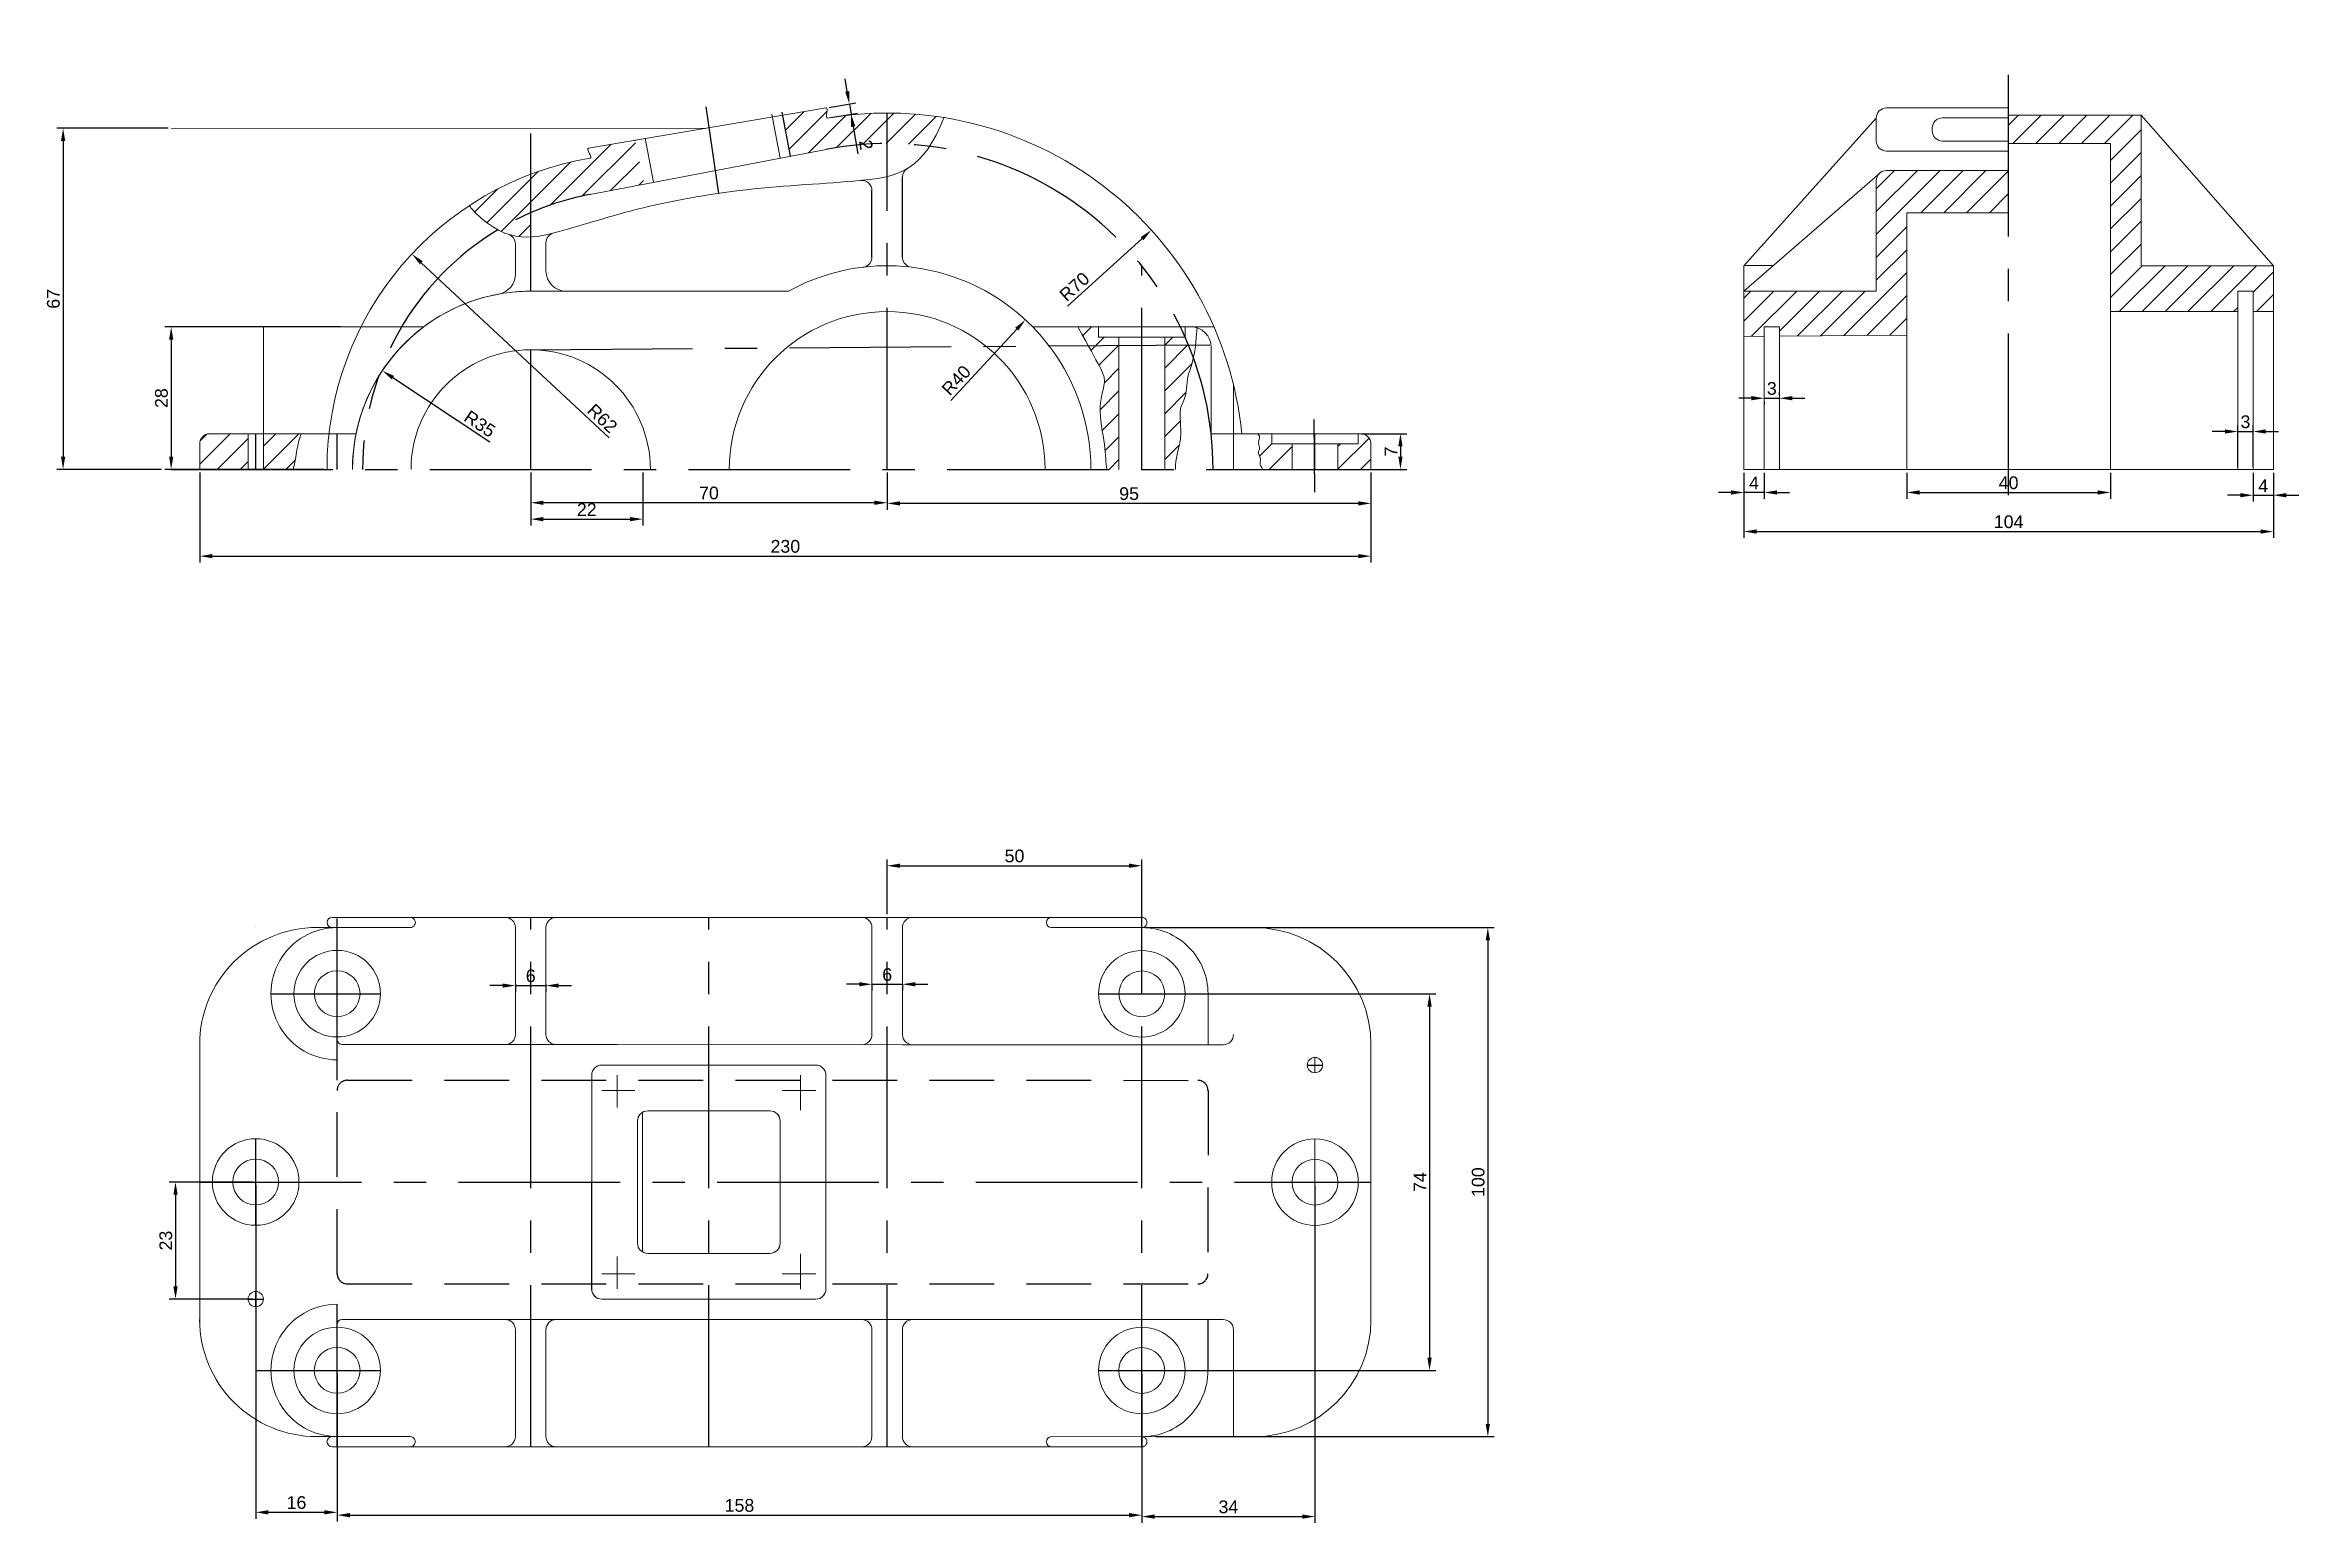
# Model space of a CAD drawing. Header units: millimetres. Extents: x 1508 to 1951, y 1259 to 1550.
import ezdxf

# ---------------------------------------------------------------- set-up
doc = ezdxf.new("R2010")
doc.units = ezdxf.units.MM
doc.linetypes.add('CENTER', pattern=[50.8, 31.75, -6.35, 6.35, -6.35])
doc.linetypes.add('DASHED', pattern=[19.05, 12.7, -6.35])
doc.layers.get('Defpoints').update_dxf_attribs({"color": 3})
doc.layers.add('点画线', color=1, linetype='CENTER')
doc.layers.add('虚线', color=2, linetype='DASHED')
doc.layers.add('粗实线', color=7, linetype='Continuous', lineweight=5)
doc.styles.get("Standard").update_dxf_attribs({"font": 'arial.ttf'})
doc.dimstyles.new('ISO-25', dxfattribs={"dimtxt": 2.5, "dimasz": 2.5, "dimexe": 1.25, "dimexo": 0.625, "dimtad": 1, "dimtxsty": 'Standard', "dimcen": 2.5, "dimadec": 0, "dimazin": 0, "dimtfac": 1, "dimtmove": 0, "dimatfit": 3, "dimfxl": 1, "dimarcsym": 0})
pattern_1 = [(45, (1432.0365, 1396.8677), (-2.245064, 2.245064), [])]
pattern_2 = [(45, (1312.0365, 1396.8677), (-2.245064, 2.245064), [])]

msp = doc.modelspace()

# ---------------------------------------------------------------- blocks, each defined once
blk = doc.blocks.new('*D1')
at = {"layer": 'Defpoints', "color": 0, "lineweight": -2, "transparency": 16777216}
for p, q in [((1566.09, 1494.35), (1531.62, 1494.35)), ((1532.87, 1491.85), (1532.87, 1468.85)), ((1562.84, 1466.35), (1531.62, 1466.35))]:
    blk.add_line(p, q, dxfattribs=at)
at = {"layer": 'Defpoints', "color": 0, "transparency": 16777216}
for p in [(1566.72, 1494.35), (1532.87, 1466.35), (1563.47, 1466.35)]:
    blk.add_point(p, dxfattribs=at)
for points in [[(1532.46, 1491.85), (1533.29, 1491.85), (1532.87, 1494.35)], [(1532.46, 1468.85), (1533.29, 1468.85), (1532.87, 1466.35)]]:
    blk.add_solid(points, dxfattribs=at)
at = {"layer": 'Defpoints', "color": 0, "transparency": 16777216, "insert": (1530.97, 1480.35), "char_height": 2.5, "attachment_point": 5, "rotation": 90}
blk.add_mtext('28', dxfattribs=at)
blk = doc.blocks.new('*D2')
at = {"layer": 'Defpoints', "color": 0, "lineweight": -2, "transparency": 16777216}
for p, q in [((1532.26, 1533.35), (1510.4, 1533.35)), ((1511.65, 1530.85), (1511.65, 1468.85)), ((1531, 1466.35), (1510.4, 1466.35))]:
    blk.add_line(p, q, dxfattribs=at)
at = {"layer": 'Defpoints', "color": 0, "transparency": 16777216}
for p in [(1532.88, 1533.35), (1511.65, 1466.35), (1531.62, 1466.35)]:
    blk.add_point(p, dxfattribs=at)
for points in [[(1511.23, 1530.85), (1512.07, 1530.85), (1511.65, 1533.35)], [(1511.23, 1468.85), (1512.07, 1468.85), (1511.65, 1466.35)]]:
    blk.add_solid(points, dxfattribs=at)
at = {"layer": 'Defpoints', "color": 0, "transparency": 16777216, "insert": (1509.75, 1499.85), "char_height": 2.5, "attachment_point": 5, "rotation": 90}
blk.add_mtext('67', dxfattribs=at)
blk = doc.blocks.new('*D3')
at = {"layer": 'Defpoints', "color": 0, "lineweight": -2, "transparency": 16777216}
for p, q in [((1603.47, 1465.72), (1603.47, 1455.32)), ((1625.47, 1465.72), (1625.47, 1455.32)), ((1605.97, 1456.57), (1622.97, 1456.57))]:
    blk.add_line(p, q, dxfattribs=at)
at = {"layer": 'Defpoints', "color": 0, "transparency": 16777216}
for p in [(1603.47, 1466.35), (1625.47, 1466.35), (1625.47, 1456.57)]:
    blk.add_point(p, dxfattribs=at)
for points in [[(1605.97, 1456.99), (1605.97, 1456.15), (1603.47, 1456.57)], [(1622.97, 1456.99), (1622.97, 1456.15), (1625.47, 1456.57)]]:
    blk.add_solid(points, dxfattribs=at)
at = {"layer": 'Defpoints', "color": 0, "transparency": 16777216, "insert": (1614.47, 1458.45), "char_height": 2.5, "attachment_point": 5}
blk.add_mtext('22', dxfattribs=at)
blk = doc.blocks.new('*D4')
at = {"layer": 'Defpoints', "color": 0, "lineweight": -2, "transparency": 16777216}
blk.add_line((1595.44, 1471.69), (1576.41, 1484.36), dxfattribs=at)
at = {"layer": 'Defpoints', "color": 0, "transparency": 16777216}
for p in [(1574.33, 1485.74), (1603.47, 1466.35)]:
    blk.add_point(p, dxfattribs=at)
blk.add_solid([(1576.64, 1484.7), (1576.18, 1484.01), (1574.33, 1485.74)], dxfattribs=at)
at = {"layer": 'Defpoints', "color": 0, "transparency": 16777216, "insert": (1593.48, 1475.28), "char_height": 2.5, "attachment_point": 5, "rotation": 326.3547}
blk.add_mtext('R35', dxfattribs=at)
blk = doc.blocks.new('*D5')
at = {"layer": 'Defpoints', "color": 0, "lineweight": -2, "transparency": 16777216}
blk.add_line((1618.87, 1472.51), (1581.97, 1506.95), dxfattribs=at)
at = {"layer": 'Defpoints', "color": 0, "transparency": 16777216}
for p in [(1580.14, 1508.65), (1625.47, 1466.35)]:
    blk.add_point(p, dxfattribs=at)
blk.add_solid([(1582.26, 1507.25), (1581.69, 1506.64), (1580.14, 1508.65)], dxfattribs=at)
at = {"layer": 'Defpoints', "color": 0, "transparency": 16777216, "insert": (1617.53, 1476.36), "char_height": 2.5, "attachment_point": 5, "rotation": 316.9762}
blk.add_mtext('R62', dxfattribs=at)
blk = doc.blocks.new('*D6')
at = {"layer": 'Defpoints', "color": 0, "lineweight": -2, "transparency": 16777216}
blk.add_line((1708.86, 1498.4), (1723.5, 1511.66), dxfattribs=at)
at = {"layer": 'Defpoints', "color": 0, "transparency": 16777216}
for p in [(1725.35, 1513.34), (1673.47, 1466.35)]:
    blk.add_point(p, dxfattribs=at)
blk.add_solid([(1723.22, 1511.97), (1723.78, 1511.35), (1725.35, 1513.34)], dxfattribs=at)
at = {"layer": 'Defpoints', "color": 0, "transparency": 16777216, "insert": (1710.25, 1502.23), "char_height": 2.5, "attachment_point": 5, "rotation": 42.1681}
blk.add_mtext('R70', dxfattribs=at)
blk = doc.blocks.new('*D7')
at = {"layer": 'Defpoints', "color": 0, "lineweight": -2, "transparency": 16777216}
blk.add_line((1685.98, 1479.9), (1698.91, 1493.9), dxfattribs=at)
at = {"layer": 'Defpoints', "color": 0, "transparency": 16777216}
for p in [(1700.61, 1495.73), (1673.47, 1466.35)]:
    blk.add_point(p, dxfattribs=at)
blk.add_solid([(1698.61, 1494.18), (1699.22, 1493.61), (1700.61, 1495.73)], dxfattribs=at)
at = {"layer": 'Defpoints', "color": 0, "transparency": 16777216, "insert": (1687.04, 1483.84), "char_height": 2.5, "attachment_point": 5, "rotation": 47.2739}
blk.add_mtext('R40', dxfattribs=at)
blk = doc.blocks.new('*D10')
at = {"layer": 'Defpoints', "color": 0, "lineweight": -2, "transparency": 16777216}
for p, q in [((1665.63, 1540.58), (1665.22, 1543.05)), ((1662.09, 1537.45), (1667.28, 1538.32)), ((1662.42, 1535.47), (1667.62, 1536.35)), ((1666.05, 1538.12), (1666.38, 1536.14)), ((1666.8, 1533.68), (1667.7, 1528.35))]:
    blk.add_line(p, q, dxfattribs=at)
at = {"layer": 'Defpoints', "color": 0, "transparency": 16777216}
for p in [(1661.47, 1537.34), (1666.38, 1536.14), (1661.8, 1535.37)]:
    blk.add_point(p, dxfattribs=at)
for points in [[(1666.04, 1540.65), (1665.22, 1540.51), (1666.05, 1538.12)], [(1667.21, 1533.75), (1666.39, 1533.61), (1666.38, 1536.14)]]:
    blk.add_solid(points, dxfattribs=at)
at = {"layer": 'Defpoints', "color": 0, "transparency": 16777216, "insert": (1669.31, 1530.09), "char_height": 2.5, "attachment_point": 5, "rotation": 279.5941}
blk.add_mtext('2', dxfattribs=at)
blk = doc.blocks.new('*D11')
at = {"layer": 'Defpoints', "color": 0, "lineweight": -2, "transparency": 16777216}
for p, q in [((1766.59, 1473.35), (1775.5, 1473.35)), ((1774.25, 1470.85), (1774.25, 1468.85)), ((1762.59, 1466.35), (1775.5, 1466.35))]:
    blk.add_line(p, q, dxfattribs=at)
at = {"layer": 'Defpoints', "color": 0, "transparency": 16777216}
for p in [(1765.97, 1473.35), (1761.97, 1466.35), (1774.25, 1466.35)]:
    blk.add_point(p, dxfattribs=at)
for points in [[(1773.84, 1470.85), (1774.67, 1470.85), (1774.25, 1473.35)], [(1773.84, 1468.85), (1774.67, 1468.85), (1774.25, 1466.35)]]:
    blk.add_solid(points, dxfattribs=at)
at = {"layer": 'Defpoints', "color": 0, "transparency": 16777216, "insert": (1772.38, 1469.85), "char_height": 2.5, "attachment_point": 5, "rotation": 90}
blk.add_mtext('7', dxfattribs=at)
blk = doc.blocks.new('*D12')
at = {"layer": 'Defpoints', "color": 0, "lineweight": -2, "transparency": 16777216}
for p, q in [((1673.47, 1465.71), (1673.47, 1458.41)), ((1768.47, 1465.72), (1768.47, 1458.41)), ((1765.97, 1459.66), (1675.97, 1459.66))]:
    blk.add_line(p, q, dxfattribs=at)
at = {"layer": 'Defpoints', "color": 0, "transparency": 16777216}
for p in [(1673.47, 1466.33), (1768.47, 1466.35), (1673.47, 1459.66)]:
    blk.add_point(p, dxfattribs=at)
for points in [[(1675.97, 1460.08), (1675.97, 1459.24), (1673.47, 1459.66)], [(1765.97, 1460.08), (1765.97, 1459.24), (1768.47, 1459.66)]]:
    blk.add_solid(points, dxfattribs=at)
at = {"layer": 'Defpoints', "color": 0, "transparency": 16777216, "insert": (1720.97, 1461.56), "char_height": 2.5, "attachment_point": 5}
blk.add_mtext('95', dxfattribs=at)
blk = doc.blocks.new('*D13')
at = {"layer": 'Defpoints', "color": 0, "lineweight": -2, "transparency": 16777216}
for p, q in [((1603.47, 1465.1), (1603.47, 1458.54)), ((1673.47, 1465.71), (1673.47, 1458.54)), ((1670.97, 1459.79), (1605.97, 1459.79))]:
    blk.add_line(p, q, dxfattribs=at)
at = {"layer": 'Defpoints', "color": 0, "transparency": 16777216}
for p in [(1603.47, 1465.72), (1673.47, 1466.33), (1603.47, 1459.79)]:
    blk.add_point(p, dxfattribs=at)
for points in [[(1605.97, 1460.2), (1605.97, 1459.37), (1603.47, 1459.79)], [(1670.97, 1460.2), (1670.97, 1459.37), (1673.47, 1459.79)]]:
    blk.add_solid(points, dxfattribs=at)
at = {"layer": 'Defpoints', "color": 0, "transparency": 16777216, "insert": (1638.47, 1461.69), "char_height": 2.5, "attachment_point": 5}
blk.add_mtext('70', dxfattribs=at)
blk = doc.blocks.new('*D14')
at = {"layer": 'Defpoints', "color": 0, "lineweight": -2, "transparency": 16777216}
for p, q in [((1538.47, 1465.72), (1538.47, 1448.05)), ((1768.47, 1465.72), (1768.47, 1448.05)), ((1540.97, 1449.3), (1765.97, 1449.3))]:
    blk.add_line(p, q, dxfattribs=at)
at = {"layer": 'Defpoints', "color": 0, "transparency": 16777216}
for p in [(1538.47, 1466.35), (1768.47, 1466.35), (1768.47, 1449.3)]:
    blk.add_point(p, dxfattribs=at)
for points in [[(1540.97, 1449.72), (1540.97, 1448.89), (1538.47, 1449.3)], [(1765.97, 1449.72), (1765.97, 1448.89), (1768.47, 1449.3)]]:
    blk.add_solid(points, dxfattribs=at)
at = {"layer": 'Defpoints', "color": 0, "transparency": 16777216, "insert": (1653.47, 1451.21), "char_height": 2.5, "attachment_point": 5}
blk.add_mtext('230', dxfattribs=at)
blk = doc.blocks.new('*D15')
at = {"layer": 'Defpoints', "color": 0, "lineweight": -2, "transparency": 16777216}
for p, q in [((1597.97, 1364.93), (1595.47, 1364.93)), ((1600.47, 1365.22), (1600.47, 1363.68)), ((1600.47, 1364.93), (1606.47, 1364.93)), ((1606.47, 1365.22), (1606.47, 1363.68)), ((1608.97, 1364.93), (1611.47, 1364.93))]:
    blk.add_line(p, q, dxfattribs=at)
at = {"layer": 'Defpoints', "color": 0, "transparency": 16777216}
for p in [(1600.47, 1365.84), (1606.47, 1365.84), (1606.47, 1364.93)]:
    blk.add_point(p, dxfattribs=at)
for points in [[(1597.97, 1365.35), (1597.97, 1364.52), (1600.47, 1364.93)], [(1608.97, 1365.35), (1608.97, 1364.52), (1606.47, 1364.93)]]:
    blk.add_solid(points, dxfattribs=at)
at = {"layer": 'Defpoints', "color": 0, "transparency": 16777216, "insert": (1603.47, 1366.84), "char_height": 2.5, "attachment_point": 5}
blk.add_mtext('6', dxfattribs=at)
blk = doc.blocks.new('*D16')
at = {"layer": 'Defpoints', "color": 0, "lineweight": -2, "transparency": 16777216}
for p, q in [((1667.97, 1365.2), (1665.47, 1365.2)), ((1670.47, 1365.21), (1670.47, 1363.95)), ((1670.47, 1365.2), (1676.47, 1365.2)), ((1676.47, 1365.21), (1676.47, 1363.95)), ((1678.97, 1365.2), (1681.47, 1365.2))]:
    blk.add_line(p, q, dxfattribs=at)
at = {"layer": 'Defpoints', "color": 0, "transparency": 16777216}
for p in [(1670.47, 1365.83), (1676.47, 1365.83), (1676.47, 1365.2)]:
    blk.add_point(p, dxfattribs=at)
for points in [[(1667.97, 1365.62), (1667.97, 1364.79), (1670.47, 1365.2)], [(1678.97, 1365.62), (1678.97, 1364.79), (1676.47, 1365.2)]]:
    blk.add_solid(points, dxfattribs=at)
at = {"layer": 'Defpoints', "color": 0, "transparency": 16777216, "insert": (1673.47, 1367.1), "char_height": 2.5, "attachment_point": 5}
blk.add_mtext('6', dxfattribs=at)
blk = doc.blocks.new('*D17')
at = {"layer": 'Defpoints', "color": 0, "lineweight": -2, "transparency": 16777216}
for p, q in [((1673.47, 1378.96), (1673.47, 1389.73)), ((1723.47, 1363.95), (1723.47, 1389.73)), ((1675.97, 1388.48), (1720.97, 1388.48))]:
    blk.add_line(p, q, dxfattribs=at)
at = {"layer": 'Defpoints', "color": 0, "transparency": 16777216}
for p in [(1723.47, 1388.48), (1673.47, 1378.33), (1723.47, 1363.33)]:
    blk.add_point(p, dxfattribs=at)
for points in [[(1675.97, 1388.9), (1675.97, 1388.07), (1673.47, 1388.48)], [(1720.97, 1388.9), (1720.97, 1388.07), (1723.47, 1388.48)]]:
    blk.add_solid(points, dxfattribs=at)
at = {"layer": 'Defpoints', "color": 0, "transparency": 16777216, "insert": (1698.47, 1390.39), "char_height": 2.5, "attachment_point": 5}
blk.add_mtext('50', dxfattribs=at)
blk = doc.blocks.new('*D18')
at = {"layer": 'Defpoints', "color": 0, "lineweight": -2, "transparency": 16777216}
for p, q in [((1565.46, 1288.72), (1565.46, 1259.66)), ((1723.46, 1288.7), (1723.46, 1259.66)), ((1567.96, 1260.91), (1720.96, 1260.91))]:
    blk.add_line(p, q, dxfattribs=at)
at = {"layer": 'Defpoints', "color": 0, "transparency": 16777216}
for p in [(1565.46, 1289.35), (1723.46, 1289.33), (1723.46, 1260.91)]:
    blk.add_point(p, dxfattribs=at)
for points in [[(1567.96, 1261.33), (1567.96, 1260.49), (1565.46, 1260.91)], [(1720.96, 1261.33), (1720.96, 1260.49), (1723.46, 1260.91)]]:
    blk.add_solid(points, dxfattribs=at)
at = {"layer": 'Defpoints', "color": 0, "transparency": 16777216, "insert": (1644.46, 1262.81), "char_height": 2.5, "attachment_point": 5}
blk.add_mtext('158', dxfattribs=at)
blk = doc.blocks.new('*D19')
at = {"layer": 'Defpoints', "color": 0, "lineweight": -2, "transparency": 16777216}
for p, q in [((1757.47, 1325.7), (1757.47, 1259.38)), ((1723.47, 1288.7), (1723.47, 1259.38)), ((1725.97, 1260.63), (1754.97, 1260.63))]:
    blk.add_line(p, q, dxfattribs=at)
at = {"layer": 'Defpoints', "color": 0, "transparency": 16777216}
for p in [(1757.47, 1326.32), (1723.47, 1289.33), (1757.47, 1260.63)]:
    blk.add_point(p, dxfattribs=at)
for points in [[(1725.97, 1261.05), (1725.97, 1260.21), (1723.47, 1260.63)], [(1754.97, 1261.05), (1754.97, 1260.21), (1757.47, 1260.63)]]:
    blk.add_solid(points, dxfattribs=at)
at = {"layer": 'Defpoints', "color": 0, "transparency": 16777216, "insert": (1740.47, 1262.53), "char_height": 2.5, "attachment_point": 5}
blk.add_mtext('34', dxfattribs=at)
blk = doc.blocks.new('*D20')
at = {"layer": 'Defpoints', "color": 0, "lineweight": -2, "transparency": 16777216}
for p, q in [((1549.47, 1325.72), (1549.47, 1260.22)), ((1565.47, 1288.72), (1565.47, 1260.22)), ((1551.97, 1261.47), (1562.97, 1261.47))]:
    blk.add_line(p, q, dxfattribs=at)
at = {"layer": 'Defpoints', "color": 0, "transparency": 16777216}
for p in [(1549.47, 1326.35), (1565.47, 1289.35), (1565.47, 1261.47)]:
    blk.add_point(p, dxfattribs=at)
for points in [[(1551.97, 1261.88), (1551.97, 1261.05), (1549.47, 1261.47)], [(1562.97, 1261.88), (1562.97, 1261.05), (1565.47, 1261.47)]]:
    blk.add_solid(points, dxfattribs=at)
at = {"layer": 'Defpoints', "color": 0, "transparency": 16777216, "insert": (1557.47, 1263.37), "char_height": 2.5, "attachment_point": 5}
blk.add_mtext('16', dxfattribs=at)
blk = doc.blocks.new('*D21')
at = {"layer": 'Defpoints', "color": 0, "lineweight": -2, "transparency": 16777216}
for p, q in [((1548.84, 1326.35), (1532.47, 1326.35)), ((1533.72, 1323.85), (1533.72, 1305.85)), ((1548.84, 1303.35), (1532.47, 1303.35))]:
    blk.add_line(p, q, dxfattribs=at)
at = {"layer": 'Defpoints', "color": 0, "transparency": 16777216}
for p in [(1549.47, 1326.35), (1533.72, 1303.35), (1549.47, 1303.35)]:
    blk.add_point(p, dxfattribs=at)
for points in [[(1533.31, 1323.85), (1534.14, 1323.85), (1533.72, 1326.35)], [(1533.31, 1305.85), (1534.14, 1305.85), (1533.72, 1303.35)]]:
    blk.add_solid(points, dxfattribs=at)
at = {"layer": 'Defpoints', "color": 0, "transparency": 16777216, "insert": (1531.82, 1314.85), "char_height": 2.5, "attachment_point": 5, "rotation": 90}
blk.add_mtext('23', dxfattribs=at)
blk = doc.blocks.new('*D22')
at = {"layer": 'Defpoints', "color": 0, "lineweight": -2, "transparency": 16777216}
for p, q in [((1724.09, 1363.33), (1781.22, 1363.33)), ((1779.97, 1360.83), (1779.97, 1291.83)), ((1724.09, 1289.33), (1781.22, 1289.33))]:
    blk.add_line(p, q, dxfattribs=at)
at = {"layer": 'Defpoints', "color": 0, "transparency": 16777216}
for p in [(1723.47, 1363.33), (1723.46, 1289.33), (1779.97, 1289.33)]:
    blk.add_point(p, dxfattribs=at)
for points in [[(1779.55, 1360.83), (1780.39, 1360.83), (1779.97, 1363.33)], [(1779.55, 1291.83), (1780.39, 1291.83), (1779.97, 1289.33)]]:
    blk.add_solid(points, dxfattribs=at)
at = {"layer": 'Defpoints', "color": 0, "transparency": 16777216, "insert": (1778.1, 1326.33), "char_height": 2.5, "attachment_point": 5, "rotation": 90}
blk.add_mtext('74', dxfattribs=at)
blk = doc.blocks.new('*D23')
at = {"layer": 'Defpoints', "color": 0, "lineweight": -2, "transparency": 16777216}
for p, q in [((1726.23, 1376.33), (1792.67, 1376.33)), ((1791.42, 1373.83), (1791.42, 1278.83)), ((1726.22, 1276.33), (1792.67, 1276.33))]:
    blk.add_line(p, q, dxfattribs=at)
at = {"layer": 'Defpoints', "color": 0, "transparency": 16777216}
for p in [(1725.6, 1376.33), (1725.59, 1276.33), (1791.42, 1276.33)]:
    blk.add_point(p, dxfattribs=at)
for points in [[(1791, 1373.83), (1791.83, 1373.83), (1791.42, 1376.33)], [(1791, 1278.83), (1791.83, 1278.83), (1791.42, 1276.33)]]:
    blk.add_solid(points, dxfattribs=at)
at = {"layer": 'Defpoints', "color": 0, "transparency": 16777216, "insert": (1789.52, 1326.33), "char_height": 2.5, "attachment_point": 5, "rotation": 90}
blk.add_mtext('100', dxfattribs=at)
blk = doc.blocks.new('*D27')
at = {"layer": 'Defpoints', "color": 0, "lineweight": -2, "transparency": 16777216}
for p, q in [((1843.18, 1480.32), (1840.68, 1480.32)), ((1845.68, 1480.32), (1848.68, 1480.32)), ((1845.68, 1479.7), (1845.68, 1479.07)), ((1848.68, 1480.95), (1848.68, 1481.57)), ((1851.18, 1480.32), (1853.68, 1480.32))]:
    blk.add_line(p, q, dxfattribs=at)
at = {"layer": 'Defpoints', "color": 0, "transparency": 16777216}
for p in [(1845.68, 1480.32), (1848.68, 1480.32), (1848.68, 1480.32)]:
    blk.add_point(p, dxfattribs=at)
for points in [[(1843.18, 1480.74), (1843.18, 1479.91), (1845.68, 1480.32)], [(1851.18, 1480.74), (1851.18, 1479.91), (1848.68, 1480.32)]]:
    blk.add_solid(points, dxfattribs=at)
at = {"layer": 'Defpoints', "color": 0, "transparency": 16777216, "insert": (1847.18, 1482.23), "char_height": 2.5, "attachment_point": 5}
blk.add_mtext('3', dxfattribs=at)
blk = doc.blocks.new('*D28')
at = {"layer": 'Defpoints', "color": 0, "lineweight": -2, "transparency": 16777216}
for p, q in [((1841.68, 1465.67), (1841.68, 1460.56)), ((1845.68, 1465.67), (1845.68, 1460.56)), ((1839.18, 1461.81), (1836.68, 1461.81)), ((1845.68, 1461.81), (1841.68, 1461.81)), ((1848.18, 1461.81), (1850.68, 1461.81))]:
    blk.add_line(p, q, dxfattribs=at)
at = {"layer": 'Defpoints', "color": 0, "transparency": 16777216}
for p in [(1841.68, 1466.3), (1845.68, 1466.3), (1841.68, 1461.81)]:
    blk.add_point(p, dxfattribs=at)
for points in [[(1839.18, 1462.22), (1839.18, 1461.39), (1841.68, 1461.81)], [(1848.18, 1462.22), (1848.18, 1461.39), (1845.68, 1461.81)]]:
    blk.add_solid(points, dxfattribs=at)
at = {"layer": 'Defpoints', "color": 0, "transparency": 16777216, "insert": (1843.68, 1463.68), "char_height": 2.5, "attachment_point": 5}
blk.add_mtext('4', dxfattribs=at)
blk = doc.blocks.new('*D29')
at = {"layer": 'Defpoints', "color": 0, "lineweight": -2, "transparency": 16777216}
for p, q in [((1873.68, 1465.67), (1873.68, 1460.56)), ((1913.68, 1465.67), (1913.68, 1460.56)), ((1876.18, 1461.81), (1911.18, 1461.81))]:
    blk.add_line(p, q, dxfattribs=at)
at = {"layer": 'Defpoints', "color": 0, "transparency": 16777216}
for p in [(1873.68, 1466.3), (1913.68, 1466.29), (1913.68, 1461.81)]:
    blk.add_point(p, dxfattribs=at)
for points in [[(1876.18, 1462.22), (1876.18, 1461.39), (1873.68, 1461.81)], [(1911.18, 1462.22), (1911.18, 1461.39), (1913.68, 1461.81)]]:
    blk.add_solid(points, dxfattribs=at)
at = {"layer": 'Defpoints', "color": 0, "transparency": 16777216, "insert": (1893.68, 1463.71), "char_height": 2.5, "attachment_point": 5}
blk.add_mtext('40', dxfattribs=at)
blk = doc.blocks.new('*D30')
at = {"layer": 'Defpoints', "color": 0, "lineweight": -2, "transparency": 16777216}
for p, q in [((1941.68, 1465.66), (1941.68, 1460.02)), ((1945.68, 1465.66), (1945.68, 1460.02)), ((1939.18, 1461.27), (1936.68, 1461.27)), ((1941.68, 1461.27), (1945.68, 1461.27)), ((1948.18, 1461.27), (1950.68, 1461.27))]:
    blk.add_line(p, q, dxfattribs=at)
at = {"layer": 'Defpoints', "color": 0, "transparency": 16777216}
for p in [(1941.68, 1466.29), (1945.68, 1466.29), (1945.68, 1461.27)]:
    blk.add_point(p, dxfattribs=at)
for points in [[(1939.18, 1461.68), (1939.18, 1460.85), (1941.68, 1461.27)], [(1948.18, 1461.68), (1948.18, 1460.85), (1945.68, 1461.27)]]:
    blk.add_solid(points, dxfattribs=at)
at = {"layer": 'Defpoints', "color": 0, "transparency": 16777216, "insert": (1943.68, 1463.14), "char_height": 2.5, "attachment_point": 5}
blk.add_mtext('4', dxfattribs=at)
blk = doc.blocks.new('*D31')
at = {"layer": 'Defpoints', "color": 0, "lineweight": -2, "transparency": 16777216}
for p, q in [((1936.18, 1473.78), (1933.68, 1473.78)), ((1938.68, 1466.91), (1938.68, 1475.03)), ((1938.68, 1473.78), (1941.68, 1473.78)), ((1941.68, 1466.91), (1941.68, 1475.03)), ((1944.18, 1473.78), (1946.68, 1473.78))]:
    blk.add_line(p, q, dxfattribs=at)
at = {"layer": 'Defpoints', "color": 0, "transparency": 16777216}
for p in [(1941.68, 1473.78), (1938.68, 1466.29), (1941.68, 1466.29)]:
    blk.add_point(p, dxfattribs=at)
for points in [[(1936.18, 1474.2), (1936.18, 1473.37), (1938.68, 1473.78)], [(1944.18, 1474.2), (1944.18, 1473.37), (1941.68, 1473.78)]]:
    blk.add_solid(points, dxfattribs=at)
at = {"layer": 'Defpoints', "color": 0, "transparency": 16777216, "insert": (1940.18, 1475.69), "char_height": 2.5, "attachment_point": 5}
blk.add_mtext('3', dxfattribs=at)
blk = doc.blocks.new('*D32')
at = {"layer": 'Defpoints', "color": 0, "lineweight": -2, "transparency": 16777216}
for p, q in [((1841.68, 1465.67), (1841.68, 1452.88)), ((1945.68, 1465.66), (1945.68, 1452.88)), ((1844.18, 1454.13), (1943.18, 1454.13))]:
    blk.add_line(p, q, dxfattribs=at)
at = {"layer": 'Defpoints', "color": 0, "transparency": 16777216}
for p in [(1841.68, 1466.3), (1945.68, 1466.29), (1945.68, 1454.13)]:
    blk.add_point(p, dxfattribs=at)
for points in [[(1844.18, 1454.55), (1844.18, 1453.72), (1841.68, 1454.13)], [(1943.18, 1454.55), (1943.18, 1453.72), (1945.68, 1454.13)]]:
    blk.add_solid(points, dxfattribs=at)
at = {"layer": 'Defpoints', "color": 0, "transparency": 16777216, "insert": (1893.68, 1456.04), "char_height": 2.5, "attachment_point": 5}
blk.add_mtext('104', dxfattribs=at)

# ---------------------------------------------------------------- dimensions: what is measured, and where the dimension line sits
at = {"layer": 'Defpoints'}
dim = msp.add_aligned_dim(p1=(1661.469, 1537.342), p2=(1661.803, 1535.37), distance=4.646, dimstyle='ISO-25', dxfattribs=at)
dim.commit()
dim.dimension.update_dxf_attribs({"geometry": '*D10', "text_midpoint": (1669.313, 1530.095)})
for base, p1, p2, picture, middle in [((1511.651, 1466.349), (1532.882, 1533.349), (1531.624, 1466.349), '*D2', (1509.75, 1499.849)), ((1532.874, 1466.349), (1566.719, 1494.349), (1563.469, 1466.349), '*D1', (1530.973, 1480.349)), ((1774.253, 1466.349), (1765.969, 1473.349), (1761.969, 1466.349), '*D11', (1772.378, 1469.849)), ((1791.417, 1276.327), (1725.602, 1376.327), (1725.591, 1276.327), '*D23', (1789.516, 1326.327)), ((1779.97, 1289.327), (1723.469, 1363.327), (1723.461, 1289.327), '*D22', (1778.095, 1326.327)), ((1533.723, 1303.347), (1549.469, 1326.347), (1549.469, 1303.347), '*D21', (1531.821, 1314.847))]:
    dim = msp.add_linear_dim(base=base, p1=p1, p2=p2, angle=90, dimstyle='ISO-25', dxfattribs=at)
    dim.commit()
    dim.dimension.update_dxf_attribs({"geometry": picture, "text_midpoint": middle})
for center, mpoint, picture, middle in [((1673.469, 1466.349), (1725.352, 1513.34), '*D6', (1711.53, 1500.822)), ((1625.469, 1466.349), (1580.143, 1508.651), '*D5', (1616.235, 1474.968)), ((1673.469, 1466.349), (1700.609, 1495.733), '*D7', (1688.432, 1482.549)), ((1603.469, 1466.349), (1574.333, 1485.741), '*D4', (1592.426, 1473.699))]:
    dim = msp.add_radius_dim(center=center, mpoint=mpoint, dimstyle='ISO-25', dxfattribs=at)
    dim.commit()
    dim.dimension.update_dxf_attribs({"geometry": picture, "text_midpoint": middle, "dimtype": 164})
for base, p1, p2, picture, middle in [((1848.684, 1480.324), (1845.684, 1480.324), (1848.684, 1480.324), '*D27', (1847.184, 1482.226)), ((1941.684, 1473.783), (1938.684, 1466.289), (1941.684, 1466.289), '*D31', (1940.184, 1475.685)), ((1768.469, 1449.304), (1538.469, 1466.349), (1768.469, 1466.349), '*D14', (1653.469, 1451.206)), ((1625.469, 1456.569), (1603.469, 1466.349), (1625.469, 1466.349), '*D3', (1614.469, 1458.449)), ((1603.469, 1459.786), (1673.469, 1466.333), (1603.469, 1465.724), '*D13', (1638.469, 1461.687)), ((1673.469, 1459.661), (1768.469, 1466.349), (1673.469, 1466.333), '*D12', (1720.969, 1461.562)), ((1841.684, 1461.805), (1845.684, 1466.3), (1841.684, 1466.3), '*D28', (1843.684, 1463.68)), ((1945.684, 1454.134), (1841.684, 1466.3), (1945.684, 1466.288), '*D32', (1893.684, 1456.035)), ((1913.684, 1461.805), (1873.684, 1466.296), (1913.684, 1466.292), '*D29', (1893.684, 1463.707)), ((1945.684, 1461.267), (1941.684, 1466.289), (1945.684, 1466.288), '*D30', (1943.684, 1463.142)), ((1723.469, 1388.485), (1673.469, 1378.333), (1723.469, 1363.327), '*D17', (1698.469, 1390.386)), ((1606.469, 1364.934), (1600.469, 1365.841), (1606.469, 1365.84), '*D15', (1603.469, 1366.835)), ((1676.469, 1365.203), (1670.469, 1365.833), (1676.469, 1365.832), '*D16', (1673.469, 1367.105)), ((1565.469, 1261.468), (1549.469, 1326.347), (1565.469, 1289.345), '*D20', (1557.469, 1263.369)), ((1757.469, 1260.631), (1723.469, 1289.327), (1757.469, 1326.323), '*D19', (1740.469, 1262.533)), ((1723.461, 1260.91), (1565.461, 1289.345), (1723.461, 1289.327), '*D18', (1644.461, 1262.811))]:
    dim = msp.add_linear_dim(base=base, p1=p1, p2=p2, dimstyle='ISO-25', dxfattribs=at)
    dim.commit()
    dim.dimension.update_dxf_attribs({"geometry": picture, "text_midpoint": middle})

# ---------------------------------------------------------------- hatches: boundary and pattern name
at = {"layer": '粗实线'}
h = msp.add_hatch(dxfattribs=at)
h.set_pattern_fill('ANSI31', color=256)
h.set_pattern_definition(pattern_1)
edge = h.paths.add_edge_path()
edge.add_line((1623.947, 1530.999), (1614.803, 1529.454))
edge.add_spline(control_points=[(1614.803, 1529.454), (1614.145, 1529.343), (1615.793, 1527.593), (1615.136, 1527.482)], knot_values=[0, 0, 0, 0, 2, 2, 2, 2], degree=3, periodic=0)
edge.add_arc((1625.469, 1466.349), 62, 99.59407, 110.78356)
edge.add_line((1603.469, 1524.314), (1603.469, 1516.757))
edge.add_arc((1625.469, 1466.349), 55, 100.80692, 113.57818, ccw=False)
edge.add_line((1615.157, 1520.373), (1625.732, 1522.392))
edge.add_line((1625.732, 1522.392), (1623.947, 1530.999))
edge = h.paths.add_edge_path()
edge.add_arc((1673.469, 1466.349), 70, 90, 99.69743)
edge.add_spline(control_points=[(1661.803, 1535.37), (1661.145, 1535.259), (1662.127, 1537.453), (1661.469, 1537.342)], knot_values=[0, 0, 0, 0, 2, 2, 2, 2], degree=3, periodic=0)
edge.add_line((1661.469, 1537.342), (1652.918, 1535.896))
edge.add_line((1652.918, 1535.896), (1654.45, 1527.874))
edge.add_line((1654.45, 1527.874), (1661.469, 1529.214))
edge.add_arc((1673.469, 1466.349), 64, 90, 100.80692, ccw=False)
edge.add_line((1673.469, 1530.349), (1673.469, 1536.349))
edge = h.paths.add_edge_path()
edge.add_spline(control_points=[(1681.793, 1529.805), (1682.78, 1531.297), (1683.717, 1533.149), (1684.61, 1535.457)], knot_values=[4.7772122, 4.7772122, 4.7772122, 4.7772122, 4.9975984, 4.9975984, 4.9975984, 4.9975984], degree=3, periodic=0)
edge.add_arc((1673.469, 1466.349), 70, 80.84227, 90)
edge.add_line((1673.469, 1536.349), (1673.469, 1530.349))
edge.add_arc((1673.469, 1466.349), 64, 82.52718, 90, ccw=False)
h.paths.add_polyline_path([(1768.469, 1471.349, 0.4142136), (1766.469, 1473.349), (1765.969, 1473.349), (1765.969, 1471.349), (1761.969, 1471.349), (1761.969, 1466.349), (1768.469, 1466.349)])
edge = h.paths.add_edge_path()
edge.add_line((1752.969, 1471.349), (1748.969, 1471.349))
edge.add_line((1748.969, 1471.349), (1748.969, 1473.349))
edge.add_line((1748.969, 1473.349), (1746.283, 1473.349))
edge.add_spline(control_points=[(1746.283, 1473.349), (1746.871, 1472.707), (1746.049, 1471.764), (1746.847, 1470.604), (1746.097, 1469.529), (1747.16, 1468.038), (1746.381, 1467.531), (1747.215, 1466.349)], knot_values=[0, 0, 0, 0, 1, 2, 3, 4, 4.9625276, 4.9625276, 4.9625276, 4.9625276], degree=3, periodic=0)
edge.add_line((1747.215, 1466.349), (1752.969, 1466.349))
edge.add_line((1752.969, 1466.349), (1752.969, 1471.349))
edge = h.paths.add_edge_path()
edge.add_spline(control_points=[(1730.081, 1466.349), (1730.04, 1468.633), (1731.647, 1472.316), (1730.467, 1478.567), (1732.334, 1480.033), (1732.226, 1484.453), (1733.294, 1486.894), (1733.598, 1488.27)], knot_values=[0.5738233, 0.5738233, 0.5738233, 0.5738233, 1.2278809, 2.2278809, 3.2278809, 4.2278809, 4.6540576, 4.6540576, 4.6540576, 4.6540576], degree=3, periodic=0)
edge.add_arc((1673.469, 1466.349), 64, 20.03034, 23.96948)
edge.add_line((1731.95, 1492.349), (1727.969, 1492.349))
edge.add_line((1727.969, 1492.349), (1727.969, 1466.349))
edge.add_line((1727.969, 1466.349), (1730.081, 1466.349))
edge = h.paths.add_edge_path()
edge.add_spline(control_points=[(1556.848, 1466.349), (1557.525, 1469.275), (1557.558, 1471.252), (1558.38, 1473.349)], knot_values=[0.2414938, 0.2414938, 0.2414938, 0.2414938, 0.7260954, 0.7260954, 0.7260954, 0.7260954], degree=3, periodic=0)
edge.add_line((1558.38, 1473.349), (1550.969, 1473.349))
edge.add_line((1550.969, 1473.349), (1550.969, 1466.349))
edge.add_line((1550.969, 1466.349), (1556.848, 1466.349))
h.paths.add_polyline_path([(1547.969, 1473.349), (1540.469, 1473.349, 0.4142136), (1538.469, 1471.349), (1538.469, 1466.349), (1547.969, 1466.349)])
edge = h.paths.add_edge_path()
edge.add_line((1718.969, 1492.349), (1714.969, 1492.349))
edge.add_line((1714.969, 1492.349), (1714.969, 1494.349))
edge.add_line((1714.969, 1494.349), (1710.928, 1494.349))
edge.add_spline(control_points=[(1710.928, 1494.349), (1715.274, 1486.364), (1716.926, 1484.029), (1714.591, 1479.233), (1716.418, 1470.754), (1716.374, 1467.661), (1716.598, 1466.349)], knot_values=[0.0831851, 0.0831851, 0.0831851, 0.0831851, 1, 2, 3, 3.935426, 3.935426, 3.935426, 3.935426], degree=3, periodic=0)
edge.add_line((1716.598, 1466.349), (1718.969, 1466.349))
edge.add_line((1718.969, 1466.349), (1718.969, 1492.349))
h = msp.add_hatch(dxfattribs=at)
h.set_pattern_fill('ANSI31', color=256)
h.set_pattern_definition(pattern_2)
h.paths.add_polyline_path([(1913.684, 1530.349), (1913.684, 1497.349), (1938.684, 1497.349), (1938.684, 1501.349), (1941.684, 1501.349), (1941.684, 1497.349), (1945.684, 1497.349), (1945.684, 1506.349), (1919.684, 1506.349), (1919.684, 1535.896), (1893.684, 1535.896), (1893.684, 1530.349)])
h = msp.add_hatch(dxfattribs=at)
h.set_pattern_fill('ANSI31', color=256)
h.set_pattern_definition(pattern_1)
edge = h.paths.add_edge_path()
edge.add_spline(control_points=[(1591.367, 1518.127), (1595.841, 1512.985), (1599.771, 1511.792), (1603.469, 1511.995)], knot_values=[0.0006486, 0.0006486, 0.0006486, 0.0006486, 0.6708433, 0.6708433, 0.6708433, 0.6708433], degree=3, periodic=0)
edge.add_line((1603.469, 1511.995), (1603.469, 1524.314))
edge.add_arc((1625.469, 1466.349), 62, 110.78356, 123.36981)
h = msp.add_hatch(dxfattribs=at)
h.set_pattern_fill('ANSI31', color=256)
h.set_pattern_definition(pattern_2)
h.paths.add_polyline_path([(1873.684, 1516.757), (1893.684, 1516.757), (1893.684, 1525.053), (1867.684, 1525.053), (1867.684, 1501.349), (1841.684, 1501.349), (1841.684, 1492.474), (1845.684, 1492.503), (1845.684, 1494.349), (1848.684, 1494.349), (1848.684, 1492.525), (1873.684, 1492.708)])

# ---------------------------------------------------------------- linework, layer by layer
at = {"layer": '点画线'}
for p, q in [((1893.684, 1461.294), (1893.684, 1549.699)), ((1637.847, 1537.532), (1640.328, 1520.568)), ((1652.802, 1536.507), (1654.45, 1527.874)), ((1673.469, 1466.333), (1673.469, 1536.349)), ((1603.469, 1501.349), (1603.469, 1532.355)), ((1623.969, 1530.891), (1623.969, 1531.003)), ((1676.469, 1508.05), (1676.469, 1523.734)), ((1670.469, 1508.05), (1670.469, 1521.123)), ((1723.469, 1466.327), (1723.469, 1506.299)), ((1600.469, 1489.657), (1600.469, 1489.849)), ((1603.469, 1489.849), (1739.044, 1490.842)), ((1603.469, 1466.341), (1603.469, 1489.849)), ((1606.469, 1489.657), (1606.469, 1489.849)), ((1757.425, 1461.888), (1757.301, 1476.114)), ((1549.469, 1466.347), (1549.469, 1473.349)), ((1565.469, 1466.345), (1565.469, 1473.349)), ((1532.874, 1466.349), (1768.469, 1466.322)), ((1565.469, 1346.345), (1565.469, 1378.345)), ((1603.469, 1274.341), (1603.469, 1378.341)), ((1638.444, 1274.337), (1638.444, 1378.337)), ((1673.469, 1274.333), (1673.469, 1378.333)), ((1723.469, 1274.327), (1723.469, 1378.327)), ((1552.469, 1363.347), (1573.969, 1363.344)), ((1714.969, 1363.328), (1736.469, 1363.326)), ((1538.472, 1349.348), (1538.475, 1349.348)), ((1755.969, 1349.323), (1758.969, 1349.323)), ((1768.469, 1349.322), (1768.472, 1349.322)), ((1549.469, 1317.847), (1549.469, 1334.847)), ((1538.469, 1326.348), (1768.469, 1326.322)), ((1538.469, 1326.348), (1768.469, 1326.322)), ((1538.467, 1303.348), (1538.469, 1303.348)), ((1538.467, 1303.348), (1538.469, 1303.348)), ((1547.969, 1303.347), (1550.969, 1303.347)), ((1549.469, 1301.847), (1549.469, 1304.847)), ((1565.469, 1274.345), (1565.469, 1302.345)), ((1549.461, 1289.347), (1573.961, 1289.344)), ((1714.961, 1289.328), (1736.461, 1289.326))]:
    msp.add_line(p, q, dxfattribs=at)
for centre, radius, start, end in [((1673.469, 1466.349), 64, 0, 100.80692), ((1625.469, 1466.349), 55, 100.80692, 117.03569), ((1625.469, 1466.349), 55, 121.17359, 180)]:
    msp.add_arc(centre, radius, start, end, dxfattribs=at)
at = {"layer": '粗实线'}
for p, q in [((1614.803, 1529.454), (1661.469, 1537.342)), ((1650.837, 1536.132), (1652.485, 1527.499)), ((1661.469, 1537.342), (1661.556, 1537.342)), ((1869.684, 1537.342), (1893.684, 1537.342)), ((1893.684, 1535.896), (1919.684, 1535.896)), ((1919.684, 1506.349), (1919.684, 1535.896)), ((1919.684, 1535.896), (1945.684, 1506.349)), ((1532.882, 1533.349), (1637.776, 1533.337)), ((1625.934, 1531.378), (1627.582, 1522.745)), ((1841.684, 1506.349), (1867.684, 1535.342)), ((1867.684, 1530.874), (1867.684, 1535.342)), ((1878.684, 1532.849), (1878.684, 1533.396)), ((1880.684, 1535.396), (1893.684, 1535.396)), ((1615.157, 1520.373), (1661.469, 1529.214)), ((1869.684, 1528.874), (1893.684, 1528.874)), ((1880.684, 1530.849), (1893.684, 1530.849)), ((1893.684, 1530.349), (1913.684, 1530.349)), ((1913.684, 1466.292), (1913.684, 1530.349)), ((1676.469, 1508.05), (1676.469, 1523.734)), ((1841.684, 1501.349), (1868.371, 1524.562)), ((1867.684, 1501.349), (1867.684, 1523.053)), ((1893.684, 1525.053), (1869.684, 1525.053)), ((1670.469, 1508.05), (1670.469, 1521.123)), ((1873.684, 1466.296), (1873.684, 1516.757)), ((1873.684, 1516.757), (1893.684, 1516.757)), ((1600.469, 1504.715), (1600.469, 1510.621)), ((1606.469, 1505.349), (1606.469, 1510.848)), ((1841.684, 1466.3), (1841.684, 1506.349)), ((1841.704, 1506.369), (1847.456, 1506.369)), ((1919.684, 1506.349), (1945.684, 1506.349)), ((1945.684, 1466.288), (1945.684, 1506.349)), ((1603.469, 1501.349), (1654.105, 1501.349)), ((1867.684, 1501.349), (1841.684, 1501.349)), ((1941.684, 1501.349), (1938.684, 1501.349)), ((1938.684, 1466.289), (1938.684, 1501.349)), ((1941.684, 1466.289), (1941.684, 1501.349)), ((1913.684, 1497.349), (1938.684, 1497.349)), ((1941.684, 1497.349), (1945.684, 1497.349)), ((1550.969, 1494.349), (1582.469, 1494.349)), ((1550.969, 1473.349), (1550.969, 1494.349)), ((1702.035, 1494.349), (1737.626, 1494.349)), ((1714.969, 1492.349), (1714.969, 1494.349)), ((1714.969, 1492.349), (1731.969, 1492.349)), ((1718.969, 1466.349), (1718.969, 1492.349)), ((1727.969, 1466.349), (1727.969, 1492.349)), ((1731.969, 1492.305), (1731.969, 1494.349)), ((1841.684, 1492.474), (1845.684, 1492.503)), ((1845.684, 1494.349), (1845.684, 1466.3)), ((1845.684, 1494.349), (1848.684, 1494.349)), ((1848.684, 1494.349), (1848.684, 1466.299)), ((1848.684, 1492.525), (1873.684, 1492.708)), ((1737.086, 1473.349), (1737.086, 1490.349)), ((1741.469, 1466.325), (1741.469, 1482.962)), ((1538.469, 1466.348), (1538.469, 1471.349)), ((1540.469, 1473.349), (1569.177, 1473.349)), ((1547.969, 1466.349), (1547.969, 1473.349)), ((1550.969, 1466.349), (1550.969, 1473.349)), ((1550.969, 1466.349), (1550.969, 1473.349)), ((1550.969, 1466.349), (1550.969, 1473.349)), ((1550.969, 1473.349), (1550.969, 1473.349)), ((1737.086, 1473.349), (1766.469, 1473.349)), ((1748.969, 1471.349), (1748.969, 1473.349)), ((1748.969, 1471.349), (1765.969, 1471.349)), ((1752.969, 1466.349), (1752.969, 1471.349)), ((1757.469, 1466.323), (1757.469, 1473.349)), ((1761.969, 1466.349), (1761.969, 1471.349)), ((1765.969, 1471.349), (1765.969, 1473.349)), ((1768.469, 1466.322), (1768.469, 1471.349)), ((1841.684, 1466.3), (1945.684, 1466.288)), ((1867.684, 1466.296), (1867.684, 1466.297)), ((1878.684, 1466.294), (1878.684, 1466.296)), ((1564.469, 1378.345), (1723.469, 1378.327)), ((1549.469, 1376.347), (1549.469, 1376.347)), ((1561.472, 1376.346), (1579.815, 1376.343)), ((1600.469, 1355.341), (1600.469, 1376.341)), ((1606.469, 1355.34), (1606.469, 1376.34)), ((1670.469, 1355.333), (1670.469, 1376.333)), ((1676.469, 1355.332), (1676.469, 1376.332)), ((1705.733, 1376.329), (1745.472, 1376.325)), ((1736.469, 1363.326), (1736.468, 1353.326)), ((1538.468, 1353.348), (1538.469, 1353.348)), ((1538.469, 1298.814), (1538.469, 1353.348)), ((1566.469, 1353.345), (1620.469, 1353.339)), ((1606.469, 1353.34), (1690.469, 1353.331)), ((1676.469, 1353.332), (1739.469, 1353.325)), ((1757.469, 1347.823), (1757.469, 1350.823)), ((1768.469, 1299.116), (1768.469, 1353.325)), ((1615.439, 1305.34), (1615.449, 1347.34)), ((1615.444, 1347.339), (1615.444, 1305.339)), ((1617.444, 1349.339), (1659.444, 1349.334)), ((1617.449, 1349.339), (1659.449, 1349.334)), ((1620.444, 1347.339), (1620.444, 1340.967)), ((1620.448, 1342.416), (1620.449, 1347.338)), ((1656.444, 1347.334), (1656.444, 1340.455)), ((1656.448, 1342.407), (1656.449, 1347.335)), ((1661.439, 1305.334), (1661.449, 1347.334)), ((1661.444, 1347.334), (1661.444, 1305.334)), ((1617.444, 1344.339), (1623.935, 1344.338)), ((1617.448, 1344.339), (1623.171, 1344.339)), ((1652.874, 1344.335), (1659.448, 1344.334)), ((1653.382, 1344.335), (1659.444, 1344.334)), ((1624.441, 1314.339), (1624.447, 1338.339)), ((1624.444, 1338.338), (1624.444, 1314.338)), ((1625.441, 1312.606), (1625.447, 1340.07)), ((1625.444, 1340.07), (1625.444, 1312.606)), ((1626.444, 1340.338), (1650.444, 1340.335)), ((1626.447, 1340.338), (1650.447, 1340.335)), ((1652.441, 1314.335), (1652.447, 1338.335)), ((1652.444, 1338.335), (1652.444, 1314.335)), ((1757.469, 1317.823), (1757.469, 1334.823)), ((1620.439, 1305.338), (1620.441, 1311.71)), ((1620.444, 1310.262), (1620.444, 1305.339)), ((1626.441, 1312.338), (1650.441, 1312.335)), ((1626.444, 1312.338), (1650.444, 1312.335)), ((1656.439, 1305.335), (1656.441, 1312.214)), ((1656.444, 1310.262), (1656.444, 1305.334)), ((1617.439, 1308.339), (1623.931, 1308.338)), ((1617.444, 1308.339), (1623.167, 1308.339)), ((1652.87, 1308.335), (1659.444, 1308.334)), ((1653.378, 1308.335), (1659.439, 1308.334)), ((1617.439, 1303.339), (1659.439, 1303.334)), ((1617.444, 1303.339), (1659.444, 1303.334)), ((1538.462, 1299.348), (1538.463, 1299.348)), ((1566.463, 1299.345), (1620.463, 1299.339)), ((1600.463, 1297.341), (1600.458, 1276.341)), ((1606.463, 1297.341), (1606.458, 1276.341)), ((1606.463, 1299.34), (1690.463, 1299.331)), ((1670.463, 1297.333), (1670.458, 1276.333)), ((1676.463, 1297.333), (1676.458, 1276.333)), ((1676.463, 1299.332), (1739.463, 1299.325)), ((1736.461, 1289.326), (1736.462, 1299.326)), ((1741.469, 1276.325), (1741.469, 1297.346)), ((1549.458, 1276.347), (1549.458, 1276.347)), ((1561.461, 1276.346), (1579.804, 1276.343)), ((1705.721, 1276.329), (1745.461, 1276.325)), ((1564.458, 1274.345), (1723.458, 1274.327))]:
    msp.add_line(p, q, dxfattribs=at)
for centre, radius in [((1565.469, 1363.345), 8.5), ((1565.469, 1363.345), 4.5), ((1723.469, 1363.327), 8.5), ((1723.469, 1363.327), 4.5), ((1757.469, 1349.323), 1.5), ((1549.469, 1326.347), 8.5), ((1549.469, 1326.347), 8.5), ((1757.469, 1326.323), 8.5), ((1757.469, 1326.323), 8.5), ((1549.469, 1326.347), 4.5), ((1549.469, 1326.347), 4.5), ((1757.469, 1326.323), 4.5), ((1757.469, 1326.323), 4.5), ((1549.469, 1303.347), 1.5), ((1565.461, 1289.345), 8.5), ((1723.461, 1289.327), 8.5), ((1565.461, 1289.345), 4.5), ((1723.461, 1289.327), 4.5)]:
    msp.add_circle(centre, radius, dxfattribs=at)
for centre, radius, start, end in [((1673.469, 1466.349), 70, 5.73917, 99.59407), ((1869.684, 1535.342), 2, 90, 180), ((1880.684, 1533.396), 2, 90, 180), ((1880.684, 1532.849), 2, 180, 270), ((1625.469, 1466.349), 62, 99.59407, 180), ((1869.684, 1530.874), 2, 180, 270), ((1668.469, 1521.123), 2, 360, 95.69262), ((1678.469, 1523.734), 2, 121.18592, 180), ((1869.684, 1523.053), 2, 90, 180), ((1598.469, 1510.621), 2, 0, 72.31882), ((1608.469, 1510.848), 2, 104.52032, 180), ((1610.469, 1505.349), 4, 180, 270), ((1673.469, 1466.349), 40, 0, 118.95502), ((1668.469, 1508.05), 2, 276.83714, 0), ((1678.469, 1508.05), 2, 180, 263.16286), ((1603.469, 1466.349), 35, 90, 180), ((1603.469, 1466.349), 35, 100.33989, 180), ((1596.469, 1504.715), 4, 280.33989, 0), ((1603.469, 1466.349), 35, 90, 94.9171), ((1673.469, 1466.349), 31, 0, 180), ((1603.469, 1466.349), 35, 126.8699, 180), ((1733.086, 1490.349), 4, 0, 90), ((1603.469, 1466.349), 23.5, 0, 180), ((1540.469, 1471.349), 2, 90, 180), ((1766.469, 1471.349), 2, 0, 90), ((1564.469, 1377.345), 1, 89.99348, 269.99348), ((1579.816, 1377.343), 1, 269.99348, 89.99348), ((1598.469, 1376.341), 2, 0, 89.99348), ((1608.469, 1376.34), 2, 89.99348, 180), ((1668.469, 1376.333), 2, 0, 89.99348), ((1678.469, 1376.332), 2, 89.99348, 180), ((1705.733, 1377.329), 1, 89.99348, 269.99348), ((1723.469, 1377.327), 1, 269.99348, 89.99348), ((1561.469, 1353.346), 23, 89.99348, 180), ((1565.469, 1363.345), 13, 89.99348, 270), ((1723.469, 1363.327), 13, 359.99348, 90), ((1745.469, 1353.325), 23, 0, 89.99348), ((1566.469, 1354.345), 1, 180, 269.99348), ((1598.469, 1355.341), 2, 269.99348, 0), ((1608.469, 1355.34), 2, 180, 269.99348), ((1668.469, 1355.333), 2, 269.99348, 0), ((1678.469, 1355.332), 2, 180, 269.99348), ((1739.469, 1355.325), 2, 269.99348, 0), ((1617.444, 1347.339), 2, 89.99348, 180), ((1617.449, 1347.339), 2, 89.99348, 179.98695), ((1659.444, 1347.334), 2, 0, 89.99348), ((1659.449, 1347.334), 2, 359.98695, 89.99348), ((1626.444, 1338.338), 2, 89.99348, 180), ((1626.447, 1338.338), 2, 89.99348, 179.98695), ((1650.444, 1338.335), 2, 0, 89.99348), ((1650.447, 1338.335), 2, 359.98695, 89.99348), ((1626.441, 1314.338), 2, 179.98695, 269.99348), ((1626.444, 1314.338), 2, 180, 269.99348), ((1650.441, 1314.335), 2, 269.99348, 359.98695), ((1650.444, 1314.335), 2, 269.99348, 0), ((1565.461, 1289.345), 13, 89.98695, 269.99348), ((1617.439, 1305.339), 2, 179.98695, 269.99348), ((1617.444, 1305.339), 2, 180, 269.99348), ((1659.439, 1305.334), 2, 269.99348, 359.98695), ((1659.444, 1305.334), 2, 269.99348, 0), ((1561.463, 1299.346), 23, 179.98695, 269.99348), ((1566.463, 1298.345), 1, 89.99348, 179.98695), ((1598.463, 1297.341), 2, 359.98695, 89.99348), ((1608.463, 1297.34), 2, 89.99348, 179.98695), ((1668.463, 1297.333), 2, 359.98695, 89.99348), ((1678.463, 1297.332), 2, 89.99348, 179.98695), ((1739.463, 1297.325), 2, 359.98695, 89.99348), ((1745.463, 1299.325), 23, 269.99348, 359.98695), ((1723.461, 1289.327), 13, 269.98695, 359.99348), ((1564.458, 1275.345), 1, 89.99348, 269.99348), ((1579.804, 1275.343), 1, 269.99348, 89.99348), ((1598.458, 1276.341), 2, 269.99348, 359.98695), ((1608.458, 1276.34), 2, 179.98695, 269.99348), ((1668.458, 1276.333), 2, 269.99348, 359.98695), ((1678.458, 1276.332), 2, 179.98695, 269.99348), ((1705.721, 1275.329), 1, 89.99348, 269.99348), ((1723.458, 1275.327), 1, 269.99348, 89.99348)]:
    msp.add_arc(centre, radius, start, end, dxfattribs=at)
for points in [[(1661.469, 1537.342), (1662.127, 1537.453), (1661.145, 1535.259), (1661.803, 1535.37)], [(1591.354, 1518.142), (1598.032, 1510.458), (1608.959, 1512.683), (1624.338, 1517.94), (1647.204, 1521.984), (1670.677, 1522.793), (1680.592, 1525.017), (1684.639, 1535.532)], [(1614.803, 1529.454), (1614.145, 1529.343), (1615.793, 1527.593), (1615.136, 1527.482)], [(1558.38, 1473.349), (1557.558, 1471.252), (1557.525, 1469.275), (1556.848, 1466.349)]]:
    msp.add_open_spline(points, degree=3, dxfattribs=at)
for points, knots in [([(1710.928, 1494.349), (1715.274, 1486.364), (1716.926, 1484.029), (1714.591, 1479.233), (1716.418, 1470.754), (1716.374, 1467.661), (1716.598, 1466.349)], [0.0831851, 0.0831851, 0.0831851, 0.0831851, 1, 2, 3, 3.935426, 3.935426, 3.935426, 3.935426]), ([(1734.319, 1494.349), (1733.977, 1488.242), (1732.209, 1485.178), (1732.334, 1480.033), (1730.467, 1478.567), (1731.647, 1472.316), (1730.04, 1468.633), (1730.081, 1466.349)], [0.1762303, 0.1762303, 0.1762303, 0.1762303, 1, 2, 3, 4, 4.6540576, 4.6540576, 4.6540576, 4.6540576]), ([(1746.283, 1473.349), (1746.871, 1472.707), (1746.049, 1471.764), (1746.847, 1470.604), (1746.097, 1469.529), (1747.16, 1468.038), (1746.381, 1467.531), (1747.215, 1466.349)], [0, 0, 0, 0, 1, 2, 3, 4, 4.9625276, 4.9625276, 4.9625276, 4.9625276])]:
    msp.add_open_spline(points, degree=3, knots=knots, dxfattribs=at)
at = {"layer": '虚线'}
for p, q in [((1567.47, 1346.345), (1734.468, 1346.326)), ((1565.469, 1308.345), (1565.469, 1344.345)), ((1736.467, 1344.326), (1736.463, 1308.326)), ((1538.467, 1306.348), (1538.469, 1306.348)), ((1567.469, 1306.345), (1734.463, 1306.326)), ((1736.462, 1299.326), (1736.461, 1289.326))]:
    msp.add_line(p, q, dxfattribs=at)
for centre, start, end in [((1567.469, 1344.345), 89.99348, 180), ((1734.467, 1344.326), 359.99348, 89.99348), ((1567.469, 1308.345), 180, 269.99348), ((1734.463, 1308.326), 269.99348, 359.99348)]:
    msp.add_arc(centre, 2, start, end, dxfattribs=at)

msp.set_redraw_order([(e.dxf.handle, doc.entitydb.next_handle()) for e in msp.query("TEXT MTEXT ATTDEF DIMENSION ARC_DIMENSION")])  # texts and dimensions are drawn at this point

doc.saveas('drawing.dxf')
